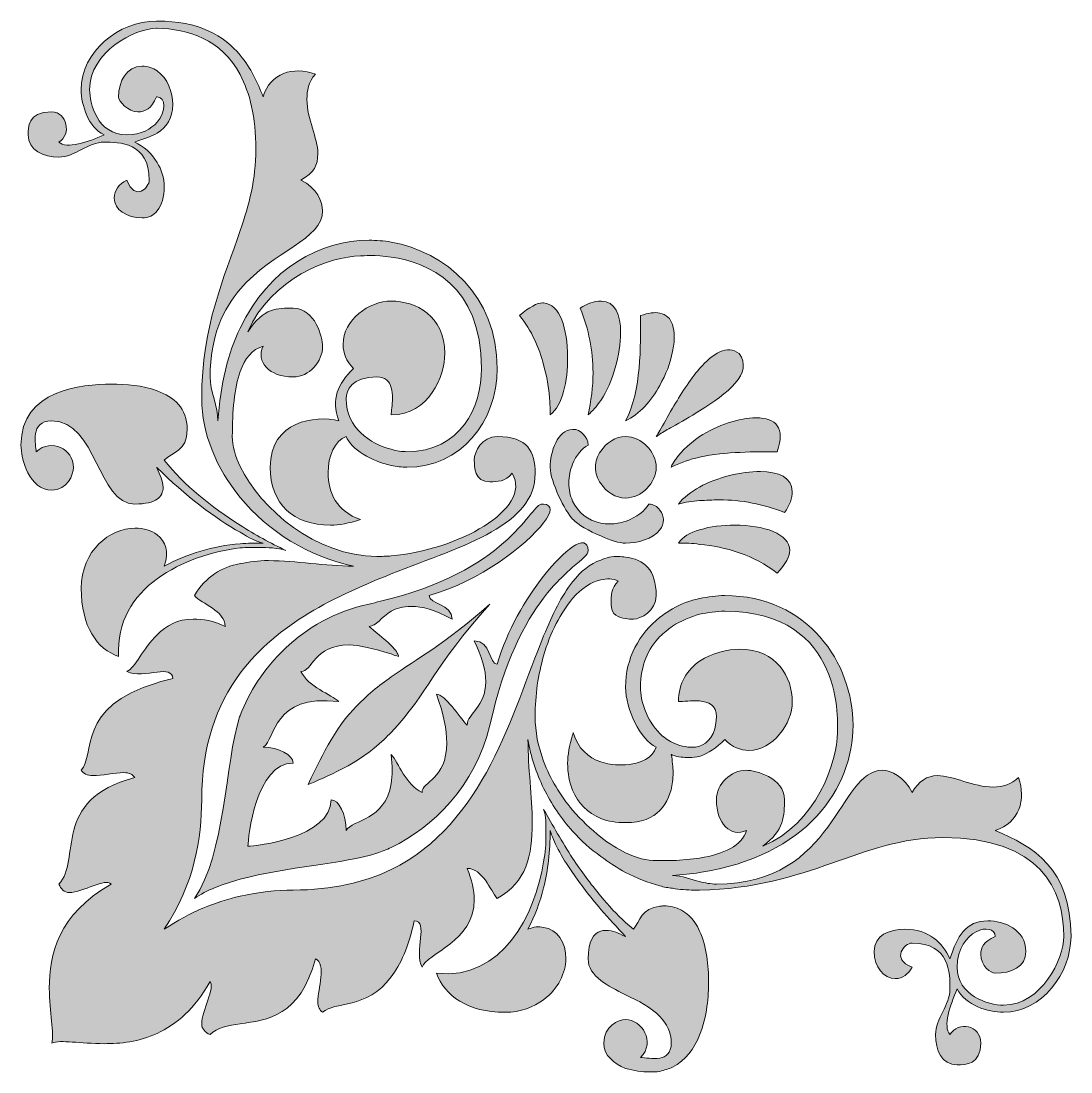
# Model space of a CAD drawing. Header units: inches. Extents: x -239 to 834, y -116 to 957.
import ezdxf

# ---------------------------------------------------------------- set-up
doc = ezdxf.new("R2010")
doc.units = ezdxf.units.IN
doc.header["$MEASUREMENT"] = 0
doc.layers.add('图层 1', color=7, linetype='Continuous')

# ---------------------------------------------------------------- blocks, each defined once
blk = doc.blocks.new('block 2')
at = {"layer": '图层 1', "true_color": 0xffffff}
h = blk.add_hatch(color=7, dxfattribs=at)
h.dxf.hatch_style = 2
edge = h.paths.add_edge_path()
edge.add_spline(control_points=[(-199.9, 818), (-183.9, 818), (-169.7, 833.3), (-153.7, 833.3), (-139, 833.3), (-107.6, 833.3), (-107.6, 794.6), (-107.6, 787.2), (-121.8, 771.9), (-130.4, 794.6), (-139, 790.3), (-143.3, 784.1), (-143.3, 776.1), (-143.3, 764.5), (-131, 755.9), (-115, 755.9), (-108.2, 755.9), (-103.3, 758.3), (-99.6, 763.2), (-94.7, 768.8), (-92.3, 778), (-92.3, 787.2), (-92.3, 797), (-95.3, 805.7), (-99.6, 812.4), (-105.2, 822.3), (-113.8, 829), (-122.4, 833.3), (-113.8, 836.4), (-105.8, 838.9), (-99.6, 842.5), (-89.8, 848.7), (-83.7, 856.7), (-83.7, 872.1), (-83.7, 883.7), (-88.6, 898.5), (-99.6, 905.9), (-103.9, 908.9), (-108.9, 910.8), (-115, 910.8), (-131, 910.8), (-139, 895.4), (-139, 879.4), (-139, 875.1), (-129.2, 864.1), (-119.3, 864.1), (-111.9, 864.1), (-105.2, 867.8), (-100.3, 879.4), (-99.6, 879.4), (-99.6, 879.4), (-99.6, 879.4), (-90.4, 878.8), (-90.4, 864.7), (-99.6, 853.6), (-105.8, 846.8), (-115.6, 840.7), (-130.4, 840.7), (-161.1, 840.7), (-168.5, 873.3), (-168.5, 886.8), (-168.5, 925.5), (-122.4, 949.5), (-100.3, 949.5), (-99.6, 949.5), (-99.6, 949.5), (-99.6, 949.5), (-68.3, 948.9), (-33.9, 938.4), (-14.8, 902.2), (-5, 883.7), (1.2, 859.1), (1.2, 825.9), (1.2, 795.2), (-5.6, 769.4), (-14.8, 743), (-30.8, 695), (-54.1, 646.4), (-54.1, 571.4), (-54.1, 535.8), (-38.8, 500.1), (-14.8, 470.6), (13.5, 436.2), (55.3, 409.7), (100.8, 400.5), (71.9, 400.5), (43, 406.1), (14.1, 406.1), (3.6, 406.1), (-5.6, 404.8), (-14.8, 403), (-33.9, 399.3), (-49.8, 390.1), (-61.5, 370.4), (-54.1, 361.8), (-30.2, 355), (-30.2, 339), (-41.8, 344.6), (-52.9, 346.4), (-62.7, 346.4), (-78.7, 346.4), (-90.4, 339.7), (-99.6, 330.4), (-114.4, 316.3), (-121.8, 296.6), (-130.4, 292.9), (-122.4, 288.6), (-109.5, 291.1), (-99.6, 292.3), (-91, 293.6), (-83.7, 292.9), (-83.7, 285.6), (-89.8, 284.3), (-94.7, 283.1), (-99.6, 281.3), (-182.6, 257.3), (-162.3, 207.5), (-177.1, 192.1), (-175.2, 189), (-170.9, 186.6), (-165.4, 186.6), (-155.6, 186.6), (-143.3, 189.7), (-133.5, 189.7), (-127.9, 189.7), (-124.8, 187.8), (-122.4, 184.7), (-208.5, 162), (-176.5, 99.9), (-199.9, 75.9), (-198, 71), (-194.3, 67.3), (-189.4, 67.3), (-175.2, 67.3), (-152.5, 82.7), (-146.4, 75.9), (-201.1, 45.2), (-209.7, 3.4), (-209.7, -30.4), (-209.7, -55), (-204.2, -76.5), (-207.2, -86.4), (-198, -82.7), (-178.3, -87), (-153.7, -87), (-137.1, -87), (-118.1, -85.2), (-99.6, -76.5), (-80, -67.3), (-60.9, -51.3), (-45.5, -23.7), (-40, -29.2), (-54.1, -53.8), (-54.1, -66.7), (-54.1, -72.2), (-50.5, -75.3), (-45.5, -77.8), (-38.2, -70.4), (-27.1, -68.5), (-14.8, -66.7), (12.3, -63), (46.7, -59.3), (62, -0.3), (73.7, -5.8), (64.5, -31.1), (64.5, -44), (64.5, -49.5), (66.4, -52.6), (69.4, -55), (81.7, -43.4), (114.3, -52.6), (139.5, -18.8), (148.7, -6.5), (157.3, 11.4), (162.9, 38.4), (178.2, 38.4), (162.3, 7.1), (170.9, -8.9), (175.8, 5.2), (224.3, 16.9), (224.3, 59.9), (224.3, 69.8), (221.9, 80.2), (217, 91.9), (233, 91.9), (240.3, 69.8), (247.7, 61.2), (277.8, 78.4), (283.4, 104.8), (283.4, 138.6), (283.4, 165.1), (279.1, 194), (279.1, 223.5), (282.1, 205.6), (287.7, 189), (295.1, 173.7), (303.1, 157.7), (312.9, 142.9), (324.6, 130), (333.2, 120.2), (343, 111.6), (353.5, 104.2), (361.5, 98), (370.1, 92.5), (378.7, 87.6), (390.3, 82.1), (402, 77.1), (413.7, 74.1), (418, 72.8), (422.3, 72.2), (426.6, 71.6), (434, 70.4), (441.4, 69.8), (448.7, 69.8), (450.6, 69.8), (452.4, 69.8), (454.3, 69.8), (566.8, 71.6), (619, 123.3), (702.6, 123.3), (803.5, 123.3), (826.2, 69.8), (826.2, 22.4), (826.2, -0.3), (803.5, -47.7), (764.7, -47.7), (748.8, -47.7), (717.4, -37.8), (717.4, -8.9), (717.4, 29.8), (756.1, 38.4), (756.1, 22.4), (744.4, 16.9), (741.4, 11.4), (741.4, 4), (741.4, -7.7), (751.8, -15.1), (756.1, -15.1), (772.7, -15.1), (787.5, -8.9), (787.5, 7.1), (787.5, 29.8), (764.7, 38.4), (748.8, 38.4), (726, 38.4), (717.4, 22.4), (710, -0.3), (702.6, 15.7), (688.5, 29.8), (663.9, 29.8), (647.9, 29.8), (632.6, 23.7), (632.6, 7.1), (632.6, -8.9), (642.4, -20.6), (654.1, -20.6), (662.1, -20.6), (667, -16.3), (671.3, -8.9), (649.2, -0.3), (663.9, 15.7), (671.3, 15.7), (710, 15.7), (710, -15.1), (710, -31.1), (710, -47.7), (695.3, -61.2), (695.3, -77.8), (695.3, -93.8), (701.4, -108.5), (717.4, -108.5), (726, -108.5), (741.4, -108.5), (741.4, -86.4), (741.4, -67.9), (718.6, -63.6), (710, -77.8), (702.6, -69.2), (710, -47.7), (717.4, -31.1), (726, -47.7), (748.8, -55), (764.7, -55), (803.5, -55), (833.6, -15.1), (833.6, 22.4), (833.6, 91.9), (794.9, 114.6), (756.1, 130.6), (781.3, 138.6), (787.5, 162), (780.1, 184.7), (772.7, 178), (764.1, 174.9), (754.3, 174.9), (734, 174.9), (713.7, 186.6), (697.1, 186.6), (686.7, 186.6), (678.1, 181), (671.3, 169.4), (663.9, 185.4), (649.2, 192.1), (641.2, 192.1), (595.7, 192.1), (593.8, 75.9), (471.5, 75.9), (465.4, 75.9), (459.8, 77.1), (454.3, 78.4), (445.7, 80.8), (436.4, 84.5), (426.6, 84.5), (436.4, 85.8), (445.7, 86.4), (454.3, 87.6), (564.3, 104.8), (611, 173.7), (611, 238.2), (611, 301.5), (564.9, 370.4), (480.1, 370.4), (471.5, 370.4), (462.9, 369.2), (454.3, 367.3), (444.4, 365.5), (435.2, 361.8), (426.6, 356.9), (422.3, 354.4), (418, 351.3), (413.7, 348.3), (392.8, 331.7), (378.7, 306.5), (378.7, 277), (378.7, 254.2), (394, 223.5), (410, 215.5), (407, 205), (394, 198.9), (378.7, 197.6), (377.4, 197.6), (375.6, 197.6), (373.7, 197.6), (366.4, 197.6), (359.6, 198.3), (353.5, 200.7), (340.5, 205), (330.1, 214.2), (325.2, 230.8), (325.2, 230.2), (325.2, 229), (324.6, 228.4), (321.5, 217.3), (319.6, 207.5), (319.6, 199.5), (319.6, 189), (321.5, 179.8), (324.6, 171.8), (330.1, 158.3), (339.9, 148.5), (353.5, 142.9), (360.8, 139.9), (369.4, 138.6), (378.7, 138.6), (395.3, 138.6), (406.3, 143.5), (413.7, 150.9), (421.7, 158.9), (425.4, 169.4), (426.6, 180.4), (427.2, 183.5), (427.2, 186.6), (427.2, 189.7), (427.2, 192.7), (427.2, 195.8), (426.6, 198.3), (426.6, 201.9), (426, 205), (425.4, 208.1), (425.4, 208.1), (426, 208.1), (426.6, 207.5), (432.8, 205.6), (438.3, 205), (443.2, 205), (447.5, 205), (451.2, 205.6), (454.3, 206.3), (463.5, 209.3), (471.5, 214.9), (480.1, 223.5), (487.5, 215.5), (496.1, 212.4), (504.7, 212.4), (529.3, 212.4), (549, 239.5), (549, 262.2), (549, 286.8), (533.6, 315.7), (494.9, 315.7), (483.2, 315.7), (467.2, 312), (454.3, 303.4), (442, 294.8), (432.8, 281.3), (432.8, 262.2), (437.1, 262.2), (446.3, 263.4), (454.3, 262.8), (463.5, 262.2), (471.5, 258.5), (471.5, 246.8), (471.5, 227.8), (462.3, 219.2), (454.3, 216.7), (452.4, 216.1), (450.6, 215.5), (448.7, 215.5), (440.1, 215.5), (432.8, 217.3), (426.6, 220.4), (421.7, 222.9), (417.4, 225.9), (413.7, 229.6), (400.2, 243.1), (394, 262.8), (394, 277), (394, 299.1), (402, 316.3), (413.7, 328.6), (418, 332.3), (422.3, 336), (426.6, 339.1), (435.2, 344.6), (445.1, 348.9), (454.3, 351.3), (462.9, 353.2), (471.5, 354.4), (480.1, 354.4), (603.7, 354.4), (595.1, 238.2), (595.1, 230.8), (595.1, 200.7), (573.6, 137.4), (518.8, 114.6), (541, 130.6), (541, 146), (541, 162), (541, 184.7), (510.8, 192.1), (502.2, 192.1), (486.2, 192.1), (471.5, 178), (471.5, 162), (471.5, 137.4), (486.2, 123.3), (502.2, 130.6), (497.3, 114.7), (479.5, 106.7), (454.3, 102.4), (446.3, 101.1), (436.5, 100.5), (426.6, 99.9), (422.3, 99.9), (418, 99.9), (413.7, 99.9), (412.5, 99.9), (411.3, 99.9), (410, 99.9), (400.8, 99.9), (389.7, 102.4), (378.7, 107.9), (370.7, 112.2), (361.5, 117.1), (353.5, 123.9), (343, 131.9), (333.8, 141.1), (324.6, 151.5), (312.3, 166.3), (301.8, 182.9), (295.1, 201.3), (289.5, 216.1), (286.4, 231.5), (286.4, 246.8), (286.4, 269), (289.5, 289.9), (295.1, 308.9), (301.8, 332.9), (312.9, 353.2), (324.6, 367.3), (333.8, 377.8), (343.6, 384.5), (353.5, 386.4), (359.6, 388.2), (365.8, 387.6), (371.3, 385.2), (363.9, 377.8), (363.9, 370.4), (363.9, 361.8), (363.9, 350.1), (371.9, 347.7), (378.7, 347), (381.7, 346.4), (384.2, 346.4), (386.7, 346.4), (394, 346.4), (410, 354.4), (410, 370.4), (410, 396.8), (397.7, 407.3), (378.7, 409.7), (376.8, 409.7), (373.7, 410.4), (371.3, 410.4), (365.1, 410.4), (359, 409.1), (353.5, 406.7), (342.4, 403), (333.2, 395), (324.6, 384.5), (313.5, 370.4), (304.3, 351.3), (295.1, 329.2), (263.1, 251.1), (234.8, 137.4), (139.5, 90.7), (112.5, 77.8), (79.3, 69.8), (39.3, 69.8), (22.7, 69.8), (4.3, 67.9), (-14.8, 63.6), (-39.4, 58.1), (-65.8, 47.6), (-92.3, 29.8), (-61.5, 75.9), (-54.1, 123.3), (-54.1, 162), (-54.1, 217.3), (-38.8, 258.5), (-14.8, 291.1), (23.3, 342.1), (83, 369.8), (139.5, 392.5), (216.4, 422.7), (286.4, 442.3), (286.4, 495.2), (286.4, 517.3), (279.1, 532.7), (247.7, 532.7), (231.7, 532.7), (224.3, 517.3), (224.3, 508.7), (224.3, 501.4), (224.3, 486.6), (240.3, 486.6), (247.7, 486.6), (255.7, 486.6), (263.1, 495.2), (284, 458.3), (206.5, 416.5), (139.5, 411), (134.6, 410.4), (129.1, 410.4), (124.8, 410.4), (62.7, 410.4), (6.1, 458.9), (-14.8, 502), (-19.7, 512.4), (-22.8, 523.5), (-22.8, 532.7), (-22.8, 559.1), (-20.9, 581.9), (-14.8, 599.1), (-9.9, 612.6), (-2.5, 621.8), (8.6, 624.9), (1.2, 608.9), (14.7, 593.6), (39.3, 593.6), (55.9, 593.6), (69.4, 608.9), (69.4, 624.9), (69.4, 633.5), (62, 663.7), (39.3, 663.7), (23.3, 663.7), (9.2, 664.9), (-6.8, 639.7), (15.9, 693.8), (77.4, 717.1), (108.2, 717.1), (110.6, 717.1), (123.5, 718.4), (139.5, 715.9), (176.4, 710.4), (231.7, 688.2), (231.7, 602.2), (231.7, 562.8), (210.2, 517.3), (155.5, 517.3), (150.6, 517.3), (145, 517.9), (139.5, 519.8), (118, 525.3), (93.4, 541.3), (93.4, 571.4), (93.4, 580), (99.5, 593.6), (124.8, 593.6), (133.4, 593.6), (137.7, 589.3), (139.5, 582.5), (140.1, 579.4), (140.7, 575.7), (140.7, 572), (140.7, 564.7), (139.5, 558.5), (139.5, 554.8), (178.2, 554.8), (194.2, 594.8), (194.2, 617.5), (194.2, 656.3), (164.1, 671), (139.5, 671), (116.8, 671), (90.3, 652), (90.3, 626.8), (90.3, 617.5), (93.4, 610.2), (100.8, 602.2), (84.8, 586.2), (78, 571.4), (86, 548.7), (62, 554.8), (15.9, 548.7), (15.9, 501.4), (15.9, 463.8), (39.3, 442.3), (77.4, 442.3), (86, 442.3), (96.5, 444.2), (108.2, 447.9), (83.6, 456.5), (75, 475.5), (75, 495.8), (75, 513), (81.7, 528.4), (93.4, 532.7), (98.9, 519.8), (119.2, 507.5), (139.5, 503.2), (145, 502), (150.6, 501.4), (155.5, 501.4), (210.2, 501.4), (247.7, 547.5), (247.7, 602.2), (247.7, 677.2), (194.2, 721.4), (139.5, 731.3), (132.1, 732.5), (124.1, 733.1), (116.8, 733.1), (67.6, 733.1), (14.7, 705.5), (-14.8, 643.4), (-27.1, 618.2), (-35.1, 586.2), (-37.5, 548.7), (-37.5, 562.8), (-45.5, 580), (-45.5, 593.6), (-45.5, 635.4), (-32, 663), (-14.8, 683.3), (19.6, 722.7), (69.4, 733.7), (69.4, 763.2), (69.4, 771.9), (63.3, 787.2), (47.3, 794.6), (60.8, 802), (64.5, 809.4), (64.5, 821.6), (64.5, 837.6), (53.4, 856.7), (53.4, 877), (53.4, 885.6), (54.7, 894.2), (62, 902.8), (39.3, 910.8), (15.9, 904), (8.6, 879.4), (3, 894.2), (-3.7, 908.9), (-14.8, 921.9), (-31.4, 942.1), (-57.2, 956.9), (-99.6, 956.9), (-99.6, 956.9), (-99.6, 956.9), (-100.3, 956.9), (-139, 956.9), (-177.1, 925.5), (-177.1, 886.8), (-177.1, 870.8), (-169.7, 848.1), (-153.7, 840.7), (-169.7, 833.3), (-192.5, 825.9), (-199.9, 833.3), (-186.9, 840.7), (-191.2, 864.1), (-207.2, 864.1), (-232.4, 864.1), (-231.2, 848.1), (-231.2, 840.7), (-231.2, 824.7), (-215.8, 818), (-199.9, 818)], knot_values=[0, 0, 0, 0, 1, 1, 1, 2, 2, 2, 3, 3, 3, 4, 4, 4, 5, 5, 5, 6, 6, 6, 7, 7, 7, 8, 8, 8, 9, 9, 9, 10, 10, 10, 11, 11, 11, 12, 12, 12, 13, 13, 13, 14, 14, 14, 15, 15, 15, 16, 16, 16, 17, 17, 17, 18, 18, 18, 19, 19, 19, 20, 20, 20, 21, 21, 21, 22, 22, 22, 23, 23, 23, 24, 24, 24, 25, 25, 25, 26, 26, 26, 27, 27, 27, 28, 28, 28, 29, 29, 29, 30, 30, 30, 31, 31, 31, 32, 32, 32, 33, 33, 33, 34, 34, 34, 35, 35, 35, 36, 36, 36, 37, 37, 37, 38, 38, 38, 39, 39, 39, 40, 40, 40, 41, 41, 41, 42, 42, 42, 43, 43, 43, 44, 44, 44, 45, 45, 45, 46, 46, 46, 47, 47, 47, 48, 48, 48, 49, 49, 49, 50, 50, 50, 51, 51, 51, 52, 52, 52, 53, 53, 53, 54, 54, 54, 55, 55, 55, 56, 56, 56, 57, 57, 57, 58, 58, 58, 59, 59, 59, 60, 60, 60, 61, 61, 61, 62, 62, 62, 63, 63, 63, 64, 64, 64, 65, 65, 65, 66, 66, 66, 67, 67, 67, 68, 68, 68, 69, 69, 69, 70, 70, 70, 71, 71, 71, 72, 72, 72, 73, 73, 73, 74, 74, 74, 75, 75, 75, 76, 76, 76, 77, 77, 77, 78, 78, 78, 79, 79, 79, 80, 80, 80, 81, 81, 81, 82, 82, 82, 83, 83, 83, 84, 84, 84, 85, 85, 85, 86, 86, 86, 87, 87, 87, 88, 88, 88, 89, 89, 89, 90, 90, 90, 91, 91, 91, 92, 92, 92, 93, 93, 93, 94, 94, 94, 95, 95, 95, 96, 96, 96, 97, 97, 97, 98, 98, 98, 99, 99, 99, 100, 100, 100, 101, 101, 101, 102, 102, 102, 103, 103, 103, 104, 104, 104, 105, 105, 105, 106, 106, 106, 107, 107, 107, 108, 108, 108, 109, 109, 109, 110, 110, 110, 111, 111, 111, 112, 112, 112, 113, 113, 113, 114, 114, 114, 115, 115, 115, 116, 116, 116, 117, 117, 117, 118, 118, 118, 119, 119, 119, 120, 120, 120, 121, 121, 121, 122, 122, 122, 123, 123, 123, 124, 124, 124, 125, 125, 125, 126, 126, 126, 127, 127, 127, 128, 128, 128, 129, 129, 129, 130, 130, 130, 131, 131, 131, 132, 132, 132, 133, 133, 133, 134, 134, 134, 135, 135, 135, 136, 136, 136, 137, 137, 137, 138, 138, 138, 139, 139, 139, 140, 140, 140, 141, 141, 141, 142, 142, 142, 143, 143, 143, 144, 144, 144, 145, 145, 145, 146, 146, 146, 147, 147, 147, 148, 148, 148, 149, 149, 149, 150, 150, 150, 151, 151, 151, 152, 152, 152, 153, 153, 153, 154, 154, 154, 155, 155, 155, 156, 156, 156, 157, 157, 157, 158, 158, 158, 159, 159, 159, 160, 160, 160, 161, 161, 161, 162, 162, 162, 163, 163, 163, 164, 164, 164, 165, 165, 165, 166, 166, 166, 167, 167, 167, 168, 168, 168, 169, 169, 169, 170, 170, 170, 171, 171, 171, 172, 172, 172, 173, 173, 173, 174, 174, 174, 175, 175, 175, 176, 176, 176, 177, 177, 177, 178, 178, 178, 179, 179, 179, 180, 180, 180, 181, 181, 181, 182, 182, 182, 183, 183, 183, 184, 184, 184, 185, 185, 185, 186, 186, 186, 187, 187, 187, 188, 188, 188, 189, 189, 189, 190, 190, 190, 191, 191, 191, 192, 192, 192, 193, 193, 193, 194, 194, 194, 195, 195, 195, 196, 196, 196, 197, 197, 197, 198, 198, 198, 199, 199, 199, 200, 200, 200, 201, 201, 201, 202, 202, 202, 203, 203, 203, 204, 204, 204, 205, 205, 205, 206, 206, 206, 207, 207, 207, 208, 208, 208, 209, 209, 209, 210, 210, 210, 211, 211, 211, 212, 212, 212, 213, 213, 213, 214, 214, 214, 215, 215, 215, 216, 216, 216, 217, 217, 217, 218, 218, 218, 219, 219, 219, 220, 220, 220, 221, 221, 221, 222, 222, 222, 223, 223, 223, 224, 224, 224, 225, 225, 225, 226, 226, 226, 227, 227, 227, 228, 228, 228, 229, 229, 229, 230, 230, 230, 231, 231, 231, 232, 232, 232, 233, 233, 233, 234, 234, 234, 235, 235, 235, 236, 236, 236, 237, 237, 237, 238, 238, 238, 239, 239, 239, 240, 240, 240, 240], degree=3, periodic=1)
h = blk.add_hatch(color=7, dxfattribs=at)
h.dxf.hatch_style = 2
edge = h.paths.add_edge_path()
edge.add_spline(control_points=[(301.8, 554.8), (314.7, 564.7), (319.6, 589.2), (319.6, 613.9), (319.6, 642.7), (311.6, 668), (295.1, 669.2), (295.1, 669.2), (294.4, 669.2), (293.8, 669.2), (288.9, 669.2), (280.3, 664.9), (270.5, 656.3), (282.8, 640.9), (290.7, 623.1), (295.1, 605.9), (300, 588.6), (301.8, 570.8), (301.8, 554.8)], knot_values=[0, 0, 0, 0, 1, 1, 1, 2, 2, 2, 3, 3, 3, 4, 4, 4, 5, 5, 5, 6, 6, 6, 6], degree=3, periodic=1)
h = blk.add_hatch(color=7, dxfattribs=at)
h.dxf.hatch_style = 2
edge = h.paths.add_edge_path()
edge.add_spline(control_points=[(340.5, 554.8), (344.8, 558.5), (349.1, 563.4), (353.5, 569.6), (365.8, 588.6), (373.7, 616.3), (373.7, 639), (373.7, 656.9), (368.2, 671), (354.1, 671), (354.1, 671), (353.5, 671), (353.5, 671), (346.7, 671), (339.9, 668.6), (332.5, 663.7), (341.2, 642.1), (345.5, 620.6), (345.5, 597.9), (345.5, 583.7), (343.6, 569), (340.5, 554.8)], knot_values=[0, 0, 0, 0, 1, 1, 1, 2, 2, 2, 3, 3, 3, 4, 4, 4, 5, 5, 5, 6, 6, 6, 7, 7, 7, 7], degree=3, periodic=1)
h = blk.add_hatch(color=7, dxfattribs=at)
h.dxf.hatch_style = 2
edge = h.paths.add_edge_path()
edge.add_spline(control_points=[(413.7, 585), (419.8, 596), (424.8, 607.7), (426.6, 619.4), (427.8, 624.3), (428.5, 629.8), (428.5, 634.7), (428.5, 639), (427.8, 643.4), (426.6, 647), (424.8, 653.2), (420.5, 657.5), (413.7, 658.7), (408.8, 660), (402, 658.7), (394, 656.3), (394, 624.9), (395.2, 580), (378.7, 548.7), (392.8, 555.5), (405.1, 569), (413.7, 585)], knot_values=[0, 0, 0, 0, 1, 1, 1, 2, 2, 2, 3, 3, 3, 4, 4, 4, 5, 5, 5, 6, 6, 6, 7, 7, 7, 7], degree=3, periodic=1)
h = blk.add_hatch(color=7, dxfattribs=at)
h.dxf.hatch_style = 2
edge = h.paths.add_edge_path()
edge.add_spline(control_points=[(413.7, 538.8), (412.5, 536.4), (411.2, 534.5), (410, 532.7), (411.2, 533.3), (412.5, 533.9), (413.7, 535.2), (417.4, 537.6), (421.7, 540.1), (426.6, 542.5), (435.2, 547.5), (445.1, 553), (454.3, 559.1), (482.6, 576.3), (509.6, 597.3), (494.8, 617.5), (482.6, 626.8), (467.8, 617.5), (454.3, 602.2), (444.4, 590.5), (434.6, 575.1), (426.6, 561.6), (421.7, 553), (417.4, 545), (413.7, 538.8)], knot_values=[0, 0, 0, 0, 1, 1, 1, 2, 2, 2, 3, 3, 3, 4, 4, 4, 5, 5, 5, 6, 6, 6, 7, 7, 7, 8, 8, 8, 8], degree=3, periodic=1)
h = blk.add_hatch(color=7, dxfattribs=at)
h.dxf.hatch_style = 2
edge = h.paths.add_edge_path()
edge.add_spline(control_points=[(-185.1, 501.3), (-185.1, 519.8), (-207.2, 531.5), (-223.2, 517.3), (-223.2, 524.1), (-230, 548.7), (-207.2, 548.7), (-161.1, 548.7), (-160.5, 463.8), (-122.4, 463.8), (-111.3, 463.8), (-103.9, 465.7), (-99.6, 468.8), (-95.3, 471.8), (-93.5, 476.1), (-93.5, 481.1), (-93.5, 487.8), (-96.6, 493.4), (-99.6, 500.1), (-99.6, 500.7), (-99.6, 500.7), (-100.3, 501.3), (-99.6, 501.3), (-99.6, 501.3), (-99.6, 500.7), (-71.4, 473.1), (-39.4, 448.5), (-14.8, 435), (-5.6, 429.4), (1.8, 425.7), (8.6, 423.9), (0.6, 423.9), (-7.4, 423.9), (-14.8, 423.3), (-43.1, 420.8), (-67.7, 413.4), (-92.3, 400.5), (-87.3, 415.3), (-91, 425.7), (-99.6, 432.5), (-105.2, 436.8), (-113.2, 439.3), (-122.4, 439.3), (-147.6, 439.3), (-177.1, 416.5), (-177.1, 377.8), (-177.1, 339), (-161.1, 315.7), (-139, 308.3), (-140.8, 343.4), (-124.2, 369.8), (-99.6, 387.6), (-75.1, 405.4), (-42.5, 415.9), (-14.8, 419), (-8.6, 419.6), (-2.5, 419.6), (3, 419.6), (14.1, 419.6), (23.3, 419), (31.9, 416.5), (15.9, 423.9), (0.6, 432.5), (-14.8, 442.3), (-44.3, 460.8), (-72, 482.9), (-92.3, 508.7), (-83.7, 517.3), (-68.9, 517.3), (-68.9, 540.1), (-68.9, 561.6), (-82.4, 573.3), (-99.6, 579.4), (-114.4, 585), (-131.6, 586.2), (-146.4, 586.2), (-176.5, 586.2), (-238.6, 580.6), (-238.6, 524.1), (-238.6, 510), (-230, 478), (-207.2, 478), (-191.2, 478), (-185.1, 494), (-185.1, 501.3)], knot_values=[0, 0, 0, 0, 1, 1, 1, 2, 2, 2, 3, 3, 3, 4, 4, 4, 5, 5, 5, 6, 6, 6, 7, 7, 7, 8, 8, 8, 9, 9, 9, 10, 10, 10, 11, 11, 11, 12, 12, 12, 13, 13, 13, 14, 14, 14, 15, 15, 15, 16, 16, 16, 17, 17, 17, 18, 18, 18, 19, 19, 19, 20, 20, 20, 21, 21, 21, 22, 22, 22, 23, 23, 23, 24, 24, 24, 25, 25, 25, 26, 26, 26, 27, 27, 27, 28, 28, 28, 28], degree=3, periodic=1)
h = blk.add_hatch(color=7, dxfattribs=at)
h.dxf.hatch_style = 2
edge = h.paths.add_edge_path()
edge.add_spline(control_points=[(426.6, 504.4), (426, 503.2), (425.4, 502.6), (425.4, 501.3), (425.4, 502), (426, 502), (426.6, 502), (435.2, 506.3), (444.4, 509.3), (454.3, 511.8), (481.3, 517.3), (511.5, 517.3), (533.6, 517.3), (542.2, 541.9), (532.4, 551.8), (512.1, 551.8), (494.8, 551.8), (472.7, 544.4), (454.3, 532.7), (442.6, 524.7), (432.8, 514.9), (426.6, 504.4)], knot_values=[0, 0, 0, 0, 1, 1, 1, 2, 2, 2, 3, 3, 3, 4, 4, 4, 5, 5, 5, 6, 6, 6, 7, 7, 7, 7], degree=3, periodic=1)
h = blk.add_hatch(color=7, dxfattribs=at)
h.dxf.hatch_style = 2
edge = h.paths.add_edge_path()
edge.add_spline(control_points=[(301.8, 501.3), (301.8, 486.6), (317.2, 456.5), (324.6, 448.5), (325.2, 447.9), (325.2, 447.9), (325.2, 447.9), (330.1, 442.9), (341.1, 436.2), (353.5, 431.3), (362.7, 426.9), (372.5, 423.9), (378.7, 423.9), (390.9, 423.9), (406.9, 428.2), (413.7, 437.4), (416.2, 440.5), (417.4, 443.6), (417.4, 447.9), (417.4, 450.9), (416.2, 454.6), (413.7, 457.7), (411.2, 461.4), (406.9, 463.8), (402.6, 463.8), (398.9, 457.1), (389.7, 450.3), (378.7, 446), (373.7, 444.8), (368.2, 443.6), (362.7, 443.6), (359.6, 443.6), (356.5, 443.6), (353.5, 444.2), (339.9, 447.2), (330.1, 455.2), (324.6, 466.9), (322.1, 472.4), (320.9, 478.6), (320.9, 485.4), (320.9, 492.1), (322.1, 498.3), (324.6, 504.4), (328.2, 513.6), (334.4, 521), (340.5, 524.1), (340.5, 532.7), (332.5, 540.1), (325.2, 540.1), (325.2, 540.1), (325.2, 540.1), (324.6, 540.1), (309.2, 539.5), (301.8, 517.3), (301.8, 501.3)], knot_values=[0, 0, 0, 0, 1, 1, 1, 2, 2, 2, 3, 3, 3, 4, 4, 4, 5, 5, 5, 6, 6, 6, 7, 7, 7, 8, 8, 8, 9, 9, 9, 10, 10, 10, 11, 11, 11, 12, 12, 12, 13, 13, 13, 14, 14, 14, 15, 15, 15, 16, 16, 16, 17, 17, 17, 18, 18, 18, 18], degree=3, periodic=1)
h = blk.add_hatch(color=7, dxfattribs=at)
h.dxf.hatch_style = 2
edge = h.paths.add_edge_path()
edge.add_spline(control_points=[(353.5, 517.9), (349.8, 513), (347.9, 507.5), (347.9, 501.3), (347.9, 495.2), (349.8, 489.7), (353.5, 484.7), (359, 476.1), (368.8, 470), (378.7, 470), (395.2, 470), (410, 485.4), (410, 501.3), (410, 517.3), (395.2, 532.7), (378.7, 532.7), (368.8, 532.7), (359, 526.5), (353.5, 517.9)], knot_values=[0, 0, 0, 0, 1, 1, 1, 2, 2, 2, 3, 3, 3, 4, 4, 4, 5, 5, 5, 6, 6, 6, 6], degree=3, periodic=1)
h = blk.add_hatch(color=7, dxfattribs=at)
h.dxf.hatch_style = 2
edge = h.paths.add_edge_path()
edge.add_spline(control_points=[(454.3, 481.1), (445.7, 476.1), (437.7, 470.6), (432.8, 463.8), (439.5, 465.7), (446.9, 466.9), (454.3, 467.5), (461, 467.5), (467.2, 468.1), (474.6, 468.1), (497.3, 468.1), (518.8, 463.8), (541, 455.2), (546.5, 462.6), (548.9, 470), (548.9, 476.7), (548.9, 490.9), (534.8, 497), (516.4, 497), (496.7, 497), (472.7, 491.5), (454.3, 481.1)], knot_values=[0, 0, 0, 0, 1, 1, 1, 2, 2, 2, 3, 3, 3, 4, 4, 4, 5, 5, 5, 6, 6, 6, 7, 7, 7, 7], degree=3, periodic=1)
h = blk.add_hatch(color=7, dxfattribs=at)
h.dxf.hatch_style = 2
edge = h.paths.add_edge_path()
edge.add_spline(control_points=[(295.1, 444.8), (303.7, 455.8), (304.3, 463.2), (295.1, 463.8), (295.1, 463.8), (294.4, 463.8), (293.8, 463.8), (280.9, 463.8), (263.7, 400.5), (139.5, 367.3), (132.1, 365.5), (124.7, 363.6), (116.8, 361.8), (46.7, 347), (3, 294.2), (-14.8, 248.1), (-14.8, 248.1), (-14.8, 247.4), (-15.4, 246.8), (-30.2, 199.5), (-30.2, 106), (-61.5, 61.2), (-49.2, 69.8), (-32.6, 75.9), (-14.8, 80.8), (32.5, 93.7), (91.6, 96.8), (124.8, 107.3), (129.7, 109.1), (134.6, 111), (139.5, 113.4), (181.9, 133.7), (225, 175.5), (240.3, 238.2), (254.5, 303.4), (276, 342.7), (295.1, 367.9), (306.1, 382.7), (316.6, 391.9), (324.6, 399.3), (334.4, 407.3), (340.5, 412.2), (340.5, 416.5), (340.5, 425.7), (333.8, 426.3), (324.6, 420.2), (316.6, 414.7), (306.1, 404.2), (295.1, 390.1), (276.6, 367.3), (257.6, 334.7), (247.7, 300.3), (239.1, 300.3), (241.6, 324.3), (224.3, 324.3), (231.7, 308.3), (236, 294.2), (236, 282.5), (236, 256.7), (217, 249.9), (217, 238.2), (209, 246.8), (194.2, 269.6), (185.6, 269.6), (193, 249.9), (196.1, 233.9), (196.1, 219.8), (196.1, 182.3), (170.9, 181), (170.9, 169.4), (154.3, 177.4), (146.9, 199.5), (139.5, 208.1), (140.7, 196.4), (140.7, 186.6), (139.5, 178.6), (133.4, 140.5), (100.2, 142.3), (93.4, 130.6), (93.4, 147.2), (86, 162), (78, 162), (78, 123.3), (1.2, 114.6), (-6.8, 114.6), (-6.8, 123.3), (1.2, 199.5), (39.3, 199.5), (39.3, 208.1), (24.5, 215.5), (8.6, 215.5), (22.1, 224.1), (17.2, 270.2), (86, 262.2), (78, 269.6), (54.7, 277), (47.3, 292.9), (59, 292.9), (60.2, 320), (96.5, 320), (106.9, 320), (121.1, 316.3), (139.5, 310.8), (142, 309.5), (144.4, 308.9), (146.9, 308.3), (146.9, 310.8), (143.8, 315.1), (139.5, 319.4), (132.1, 326.7), (121.7, 334.7), (116.8, 339), (124.1, 339), (129.1, 348.3), (139.5, 354.4), (144.4, 357.5), (151.2, 359.3), (159.8, 359.3), (171.5, 359.3), (183.2, 356.3), (201.6, 346.4), (201.6, 361.8), (178.2, 361.8), (178.2, 370.4), (229.9, 385.2), (277.8, 422), (295.1, 444.8)], knot_values=[0, 0, 0, 0, 1, 1, 1, 2, 2, 2, 3, 3, 3, 4, 4, 4, 5, 5, 5, 6, 6, 6, 7, 7, 7, 8, 8, 8, 9, 9, 9, 10, 10, 10, 11, 11, 11, 12, 12, 12, 13, 13, 13, 14, 14, 14, 15, 15, 15, 16, 16, 16, 17, 17, 17, 18, 18, 18, 19, 19, 19, 20, 20, 20, 21, 21, 21, 22, 22, 22, 23, 23, 23, 24, 24, 24, 25, 25, 25, 26, 26, 26, 27, 27, 27, 28, 28, 28, 29, 29, 29, 30, 30, 30, 31, 31, 31, 32, 32, 32, 33, 33, 33, 34, 34, 34, 35, 35, 35, 36, 36, 36, 37, 37, 37, 38, 38, 38, 39, 39, 39, 40, 40, 40, 41, 41, 41, 42, 42, 42, 42], degree=3, periodic=1)
h = blk.add_hatch(color=7, dxfattribs=at)
h.dxf.hatch_style = 2
edge = h.paths.add_edge_path()
edge.add_spline(control_points=[(454.3, 437.4), (444.4, 435), (437.1, 430), (432.8, 423.9), (439.5, 423.9), (446.9, 423.9), (454.3, 422.7), (480.7, 420.2), (509.6, 412.2), (533.6, 393.2), (542.2, 402.4), (546.5, 411), (546.5, 416.5), (546.5, 433.7), (519.4, 442.3), (490.5, 442.3), (477.6, 442.3), (465.4, 441.1), (454.3, 437.4)], knot_values=[0, 0, 0, 0, 1, 1, 1, 2, 2, 2, 3, 3, 3, 4, 4, 4, 5, 5, 5, 6, 6, 6, 6], degree=3, periodic=1)
h = blk.add_hatch(color=7, dxfattribs=at)
h.dxf.hatch_style = 2
edge = h.paths.add_edge_path()
edge.add_spline(control_points=[(100.8, 254.2), (78, 229.6), (62, 193.3), (54.7, 177.4), (70.7, 184.7), (106.9, 198.3), (132.1, 223.5), (134.6, 225.9), (137, 228.4), (139.5, 230.8), (177.6, 271.4), (181.9, 297.2), (240.3, 361.8), (192.4, 319.4), (165.9, 306.5), (139.5, 287.4), (127.2, 278.8), (114.9, 269), (100.8, 254.2)], knot_values=[0, 0, 0, 0, 1, 1, 1, 2, 2, 2, 3, 3, 3, 4, 4, 4, 5, 5, 5, 6, 6, 6, 6], degree=3, periodic=1)
h = blk.add_hatch(color=7, dxfattribs=at)
h.dxf.hatch_style = 2
edge = h.paths.add_edge_path()
edge.add_spline(control_points=[(426.6, 52.6), (424.2, 53.2), (421.1, 53.8), (417.4, 53.8), (416.2, 53.8), (414.9, 53.2), (413.7, 53.2), (395.2, 51.9), (393.4, 37.8), (386.7, 29.8), (384.2, 32.3), (381.1, 34.1), (378.7, 36.6), (370.1, 44.6), (361.5, 53.8), (353.5, 63.6), (343, 75.9), (333.8, 88.8), (324.6, 102.4), (314.1, 118.9), (304.3, 135.6), (295.1, 152.2), (297.5, 144.8), (297.5, 137.4), (297.5, 125.7), (297.5, 117.1), (296.9, 108.5), (295.1, 98.7), (286.4, 44.6), (253.2, -22.4), (185.6, -15.1), (194.2, -37.8), (217, -55), (255.7, -55), (271.7, -55), (284.6, -49.5), (295.1, -42.1), (309.8, -31.1), (317.8, -14.5), (317.8, -0.3), (317.8, 16.3), (309.2, 29.8), (295.1, 31.7), (290.1, 32.9), (285.2, 32.3), (279.1, 29.8), (286.4, 44), (291.4, 57.5), (295.1, 72.2), (299.4, 90.1), (301.8, 109.1), (301.8, 130.6), (304.9, 119.6), (312.9, 104.2), (324.6, 87.6), (332.5, 75.9), (342.4, 63), (353.5, 50.1), (361.5, 40.9), (370.1, 31.7), (378.7, 22.4), (371.3, 25.5), (366.4, 28.6), (358.4, 28.6), (356.5, 28.6), (354.7, 28.6), (353.5, 28), (346.1, 25.5), (340.5, 18.1), (340.5, -0.3), (340.5, -9.5), (345.5, -16.3), (353.5, -22.4), (360.2, -28), (369.4, -32.3), (378.7, -37.2), (391.6, -43.3), (405.1, -50.1), (413.7, -59.3), (420.5, -66.7), (425.4, -75.3), (425.4, -86.4), (425.4, -96.8), (419.8, -100.5), (413.7, -101.8), (406.9, -103), (398.3, -101.1), (394, -101.1), (410, -85.2), (395.2, -62.4), (378.7, -62.4), (371.3, -62.4), (356.5, -69.2), (356.5, -86.4), (356.5, -99.3), (367, -107.3), (378.7, -112.2), (387.3, -114.7), (395.9, -115.9), (402.6, -115.9), (406.3, -115.9), (410.6, -115.9), (413.7, -115.3), (418.6, -114), (422.9, -112.8), (426.6, -111), (440.1, -104.2), (448.7, -91.9), (454.3, -78.4), (462.3, -59.3), (463.5, -37.8), (463.5, -23.7), (463.5, -7.7), (461.7, 12), (454.3, 28), (448.7, 40.3), (440.1, 49.5), (426.6, 52.6)], knot_values=[0, 0, 0, 0, 1, 1, 1, 2, 2, 2, 3, 3, 3, 4, 4, 4, 5, 5, 5, 6, 6, 6, 7, 7, 7, 8, 8, 8, 9, 9, 9, 10, 10, 10, 11, 11, 11, 12, 12, 12, 13, 13, 13, 14, 14, 14, 15, 15, 15, 16, 16, 16, 17, 17, 17, 18, 18, 18, 19, 19, 19, 20, 20, 20, 21, 21, 21, 22, 22, 22, 23, 23, 23, 24, 24, 24, 25, 25, 25, 26, 26, 26, 27, 27, 27, 28, 28, 28, 29, 29, 29, 30, 30, 30, 31, 31, 31, 32, 32, 32, 33, 33, 33, 34, 34, 34, 35, 35, 35, 36, 36, 36, 37, 37, 37, 38, 38, 38, 39, 39, 39, 39], degree=3, periodic=1)
at = {"layer": '图层 1', "lineweight": 0}
for points, knots in [([(-199.9, 818), (-183.9, 818), (-169.7, 833.3), (-153.7, 833.3), (-139, 833.3), (-107.6, 833.3), (-107.6, 794.6), (-107.6, 787.2), (-121.8, 771.9), (-130.4, 794.6), (-139, 790.3), (-143.3, 784.1), (-143.3, 776.1), (-143.3, 764.5), (-131, 755.9), (-115, 755.9), (-108.2, 755.9), (-103.3, 758.3), (-99.6, 763.2), (-94.7, 768.8), (-92.3, 778), (-92.3, 787.2), (-92.3, 797), (-95.3, 805.7), (-99.6, 812.4), (-105.2, 822.3), (-113.8, 829), (-122.4, 833.3), (-113.8, 836.4), (-105.8, 838.9), (-99.6, 842.5), (-89.8, 848.7), (-83.7, 856.7), (-83.7, 872.1), (-83.7, 883.7), (-88.6, 898.5), (-99.6, 905.9), (-103.9, 908.9), (-108.9, 910.8), (-115, 910.8), (-131, 910.8), (-139, 895.4), (-139, 879.4), (-139, 875.1), (-129.2, 864.1), (-119.3, 864.1), (-111.9, 864.1), (-105.2, 867.8), (-100.3, 879.4), (-99.6, 879.4), (-99.6, 879.4), (-99.6, 879.4), (-90.4, 878.8), (-90.4, 864.7), (-99.6, 853.6), (-105.8, 846.8), (-115.6, 840.7), (-130.4, 840.7), (-161.1, 840.7), (-168.5, 873.3), (-168.5, 886.8), (-168.5, 925.5), (-122.4, 949.5), (-100.3, 949.5), (-99.6, 949.5), (-99.6, 949.5), (-99.6, 949.5), (-68.3, 948.9), (-33.9, 938.4), (-14.8, 902.2), (-5, 883.7), (1.2, 859.1), (1.2, 825.9), (1.2, 795.2), (-5.6, 769.4), (-14.8, 743), (-30.8, 695), (-54.1, 646.4), (-54.1, 571.4), (-54.1, 535.8), (-38.8, 500.1), (-14.8, 470.6), (13.5, 436.2), (55.3, 409.7), (100.8, 400.5), (71.9, 400.5), (43, 406.1), (14.1, 406.1), (3.6, 406.1), (-5.6, 404.8), (-14.8, 403), (-33.9, 399.3), (-49.8, 390.1), (-61.5, 370.4), (-54.1, 361.8), (-30.2, 355), (-30.2, 339), (-41.8, 344.6), (-52.9, 346.4), (-62.7, 346.4), (-78.7, 346.4), (-90.4, 339.7), (-99.6, 330.4), (-114.4, 316.3), (-121.8, 296.6), (-130.4, 292.9), (-122.4, 288.6), (-109.5, 291.1), (-99.6, 292.3), (-91, 293.6), (-83.7, 292.9), (-83.7, 285.6), (-89.8, 284.3), (-94.7, 283.1), (-99.6, 281.3), (-182.6, 257.3), (-162.3, 207.5), (-177.1, 192.1), (-175.2, 189), (-170.9, 186.6), (-165.4, 186.6), (-155.6, 186.6), (-143.3, 189.7), (-133.5, 189.7), (-127.9, 189.7), (-124.8, 187.8), (-122.4, 184.7), (-208.5, 162), (-176.5, 99.9), (-199.9, 75.9), (-198, 71), (-194.3, 67.3), (-189.4, 67.3), (-175.2, 67.3), (-152.5, 82.7), (-146.4, 75.9), (-201.1, 45.2), (-209.7, 3.4), (-209.7, -30.4), (-209.7, -55), (-204.2, -76.5), (-207.2, -86.4), (-198, -82.7), (-178.3, -87), (-153.7, -87), (-137.1, -87), (-118.1, -85.2), (-99.6, -76.5), (-80, -67.3), (-60.9, -51.3), (-45.5, -23.7), (-40, -29.2), (-54.1, -53.8), (-54.1, -66.7), (-54.1, -72.2), (-50.5, -75.3), (-45.5, -77.8), (-38.2, -70.4), (-27.1, -68.5), (-14.8, -66.7), (12.3, -63), (46.7, -59.3), (62, -0.3), (73.7, -5.8), (64.5, -31.1), (64.5, -44), (64.5, -49.5), (66.4, -52.6), (69.4, -55), (81.7, -43.4), (114.3, -52.6), (139.5, -18.8), (148.7, -6.5), (157.3, 11.4), (162.9, 38.4), (178.2, 38.4), (162.3, 7.1), (170.9, -8.9), (175.8, 5.2), (224.3, 16.9), (224.3, 59.9), (224.3, 69.8), (221.9, 80.2), (217, 91.9), (233, 91.9), (240.3, 69.8), (247.7, 61.2), (277.8, 78.4), (283.4, 104.8), (283.4, 138.6), (283.4, 165.1), (279.1, 194), (279.1, 223.5), (282.1, 205.6), (287.7, 189), (295.1, 173.7), (303.1, 157.7), (312.9, 142.9), (324.6, 130), (333.2, 120.2), (343, 111.6), (353.5, 104.2), (361.5, 98), (370.1, 92.5), (378.7, 87.6), (390.3, 82.1), (402, 77.1), (413.7, 74.1), (418, 72.8), (422.3, 72.2), (426.6, 71.6), (434, 70.4), (441.4, 69.8), (448.7, 69.8), (450.6, 69.8), (452.4, 69.8), (454.3, 69.8), (566.8, 71.6), (619, 123.3), (702.6, 123.3), (803.5, 123.3), (826.2, 69.8), (826.2, 22.4), (826.2, -0.3), (803.5, -47.7), (764.7, -47.7), (748.8, -47.7), (717.4, -37.8), (717.4, -8.9), (717.4, 29.8), (756.1, 38.4), (756.1, 22.4), (744.4, 16.9), (741.4, 11.4), (741.4, 4), (741.4, -7.7), (751.8, -15.1), (756.1, -15.1), (772.7, -15.1), (787.5, -8.9), (787.5, 7.1), (787.5, 29.8), (764.7, 38.4), (748.8, 38.4), (726, 38.4), (717.4, 22.4), (710, -0.3), (702.6, 15.7), (688.5, 29.8), (663.9, 29.8), (647.9, 29.8), (632.6, 23.7), (632.6, 7.1), (632.6, -8.9), (642.4, -20.6), (654.1, -20.6), (662.1, -20.6), (667, -16.3), (671.3, -8.9), (649.2, -0.3), (663.9, 15.7), (671.3, 15.7), (710, 15.7), (710, -15.1), (710, -31.1), (710, -47.7), (695.3, -61.2), (695.3, -77.8), (695.3, -93.8), (701.4, -108.5), (717.4, -108.5), (726, -108.5), (741.4, -108.5), (741.4, -86.4), (741.4, -67.9), (718.6, -63.6), (710, -77.8), (702.6, -69.2), (710, -47.7), (717.4, -31.1), (726, -47.7), (748.8, -55), (764.7, -55), (803.5, -55), (833.6, -15.1), (833.6, 22.4), (833.6, 91.9), (794.9, 114.6), (756.1, 130.6), (781.3, 138.6), (787.5, 162), (780.1, 184.7), (772.7, 178), (764.1, 174.9), (754.3, 174.9), (734, 174.9), (713.7, 186.6), (697.1, 186.6), (686.7, 186.6), (678.1, 181), (671.3, 169.4), (663.9, 185.4), (649.2, 192.1), (641.2, 192.1), (595.7, 192.1), (593.8, 75.9), (471.5, 75.9), (465.4, 75.9), (459.8, 77.1), (454.3, 78.4), (445.7, 80.8), (436.4, 84.5), (426.6, 84.5), (436.4, 85.8), (445.7, 86.4), (454.3, 87.6), (564.3, 104.8), (611, 173.7), (611, 238.2), (611, 301.5), (564.9, 370.4), (480.1, 370.4), (471.5, 370.4), (462.9, 369.2), (454.3, 367.3), (444.4, 365.5), (435.2, 361.8), (426.6, 356.9), (422.3, 354.4), (418, 351.3), (413.7, 348.3), (392.8, 331.7), (378.7, 306.5), (378.7, 277), (378.7, 254.2), (394, 223.5), (410, 215.5), (407, 205), (394, 198.9), (378.7, 197.6), (377.4, 197.6), (375.6, 197.6), (373.7, 197.6), (366.4, 197.6), (359.6, 198.3), (353.5, 200.7), (340.5, 205), (330.1, 214.2), (325.2, 230.8), (325.2, 230.2), (325.2, 229), (324.6, 228.4), (321.5, 217.3), (319.6, 207.5), (319.6, 199.5), (319.6, 189), (321.5, 179.8), (324.6, 171.8), (330.1, 158.3), (339.9, 148.5), (353.5, 142.9), (360.8, 139.9), (369.4, 138.6), (378.7, 138.6), (395.3, 138.6), (406.3, 143.5), (413.7, 150.9), (421.7, 158.9), (425.4, 169.4), (426.6, 180.4), (427.2, 183.5), (427.2, 186.6), (427.2, 189.7), (427.2, 192.7), (427.2, 195.8), (426.6, 198.3), (426.6, 201.9), (426, 205), (425.4, 208.1), (425.4, 208.1), (426, 208.1), (426.6, 207.5), (432.8, 205.6), (438.3, 205), (443.2, 205), (447.5, 205), (451.2, 205.6), (454.3, 206.3), (463.5, 209.3), (471.5, 214.9), (480.1, 223.5), (487.5, 215.5), (496.1, 212.4), (504.7, 212.4), (529.3, 212.4), (549, 239.5), (549, 262.2), (549, 286.8), (533.6, 315.7), (494.9, 315.7), (483.2, 315.7), (467.2, 312), (454.3, 303.4), (442, 294.8), (432.8, 281.3), (432.8, 262.2), (437.1, 262.2), (446.3, 263.4), (454.3, 262.8), (463.5, 262.2), (471.5, 258.5), (471.5, 246.8), (471.5, 227.8), (462.3, 219.2), (454.3, 216.7), (452.4, 216.1), (450.6, 215.5), (448.7, 215.5), (440.1, 215.5), (432.8, 217.3), (426.6, 220.4), (421.7, 222.9), (417.4, 225.9), (413.7, 229.6), (400.2, 243.1), (394, 262.8), (394, 277), (394, 299.1), (402, 316.3), (413.7, 328.6), (418, 332.3), (422.3, 336), (426.6, 339.1), (435.2, 344.6), (445.1, 348.9), (454.3, 351.3), (462.9, 353.2), (471.5, 354.4), (480.1, 354.4), (603.7, 354.4), (595.1, 238.2), (595.1, 230.8), (595.1, 200.7), (573.6, 137.4), (518.8, 114.6), (541, 130.6), (541, 146), (541, 162), (541, 184.7), (510.8, 192.1), (502.2, 192.1), (486.2, 192.1), (471.5, 178), (471.5, 162), (471.5, 137.4), (486.2, 123.3), (502.2, 130.6), (497.3, 114.7), (479.5, 106.7), (454.3, 102.4), (446.3, 101.1), (436.5, 100.5), (426.6, 99.9), (422.3, 99.9), (418, 99.9), (413.7, 99.9), (412.5, 99.9), (411.3, 99.9), (410, 99.9), (400.8, 99.9), (389.7, 102.4), (378.7, 107.9), (370.7, 112.2), (361.5, 117.1), (353.5, 123.9), (343, 131.9), (333.8, 141.1), (324.6, 151.5), (312.3, 166.3), (301.8, 182.9), (295.1, 201.3), (289.5, 216.1), (286.4, 231.5), (286.4, 246.8), (286.4, 269), (289.5, 289.9), (295.1, 308.9), (301.8, 332.9), (312.9, 353.2), (324.6, 367.3), (333.8, 377.8), (343.6, 384.5), (353.5, 386.4), (359.6, 388.2), (365.8, 387.6), (371.3, 385.2), (363.9, 377.8), (363.9, 370.4), (363.9, 361.8), (363.9, 350.1), (371.9, 347.7), (378.7, 347), (381.7, 346.4), (384.2, 346.4), (386.7, 346.4), (394, 346.4), (410, 354.4), (410, 370.4), (410, 396.8), (397.7, 407.3), (378.7, 409.7), (376.8, 409.7), (373.7, 410.4), (371.3, 410.4), (365.1, 410.4), (359, 409.1), (353.5, 406.7), (342.4, 403), (333.2, 395), (324.6, 384.5), (313.5, 370.4), (304.3, 351.3), (295.1, 329.2), (263.1, 251.1), (234.8, 137.4), (139.5, 90.7), (112.5, 77.8), (79.3, 69.8), (39.3, 69.8), (22.7, 69.8), (4.3, 67.9), (-14.8, 63.6), (-39.4, 58.1), (-65.8, 47.6), (-92.3, 29.8), (-61.5, 75.9), (-54.1, 123.3), (-54.1, 162), (-54.1, 217.3), (-38.8, 258.5), (-14.8, 291.1), (23.3, 342.1), (83, 369.8), (139.5, 392.5), (216.4, 422.7), (286.4, 442.3), (286.4, 495.2), (286.4, 517.3), (279.1, 532.7), (247.7, 532.7), (231.7, 532.7), (224.3, 517.3), (224.3, 508.7), (224.3, 501.4), (224.3, 486.6), (240.3, 486.6), (247.7, 486.6), (255.7, 486.6), (263.1, 495.2), (284, 458.3), (206.5, 416.5), (139.5, 411), (134.6, 410.4), (129.1, 410.4), (124.8, 410.4), (62.7, 410.4), (6.1, 458.9), (-14.8, 502), (-19.7, 512.4), (-22.8, 523.5), (-22.8, 532.7), (-22.8, 559.1), (-20.9, 581.9), (-14.8, 599.1), (-9.9, 612.6), (-2.5, 621.8), (8.6, 624.9), (1.2, 608.9), (14.7, 593.6), (39.3, 593.6), (55.9, 593.6), (69.4, 608.9), (69.4, 624.9), (69.4, 633.5), (62, 663.7), (39.3, 663.7), (23.3, 663.7), (9.2, 664.9), (-6.8, 639.7), (15.9, 693.8), (77.4, 717.1), (108.2, 717.1), (110.6, 717.1), (123.5, 718.4), (139.5, 715.9), (176.4, 710.4), (231.7, 688.2), (231.7, 602.2), (231.7, 562.8), (210.2, 517.3), (155.5, 517.3), (150.6, 517.3), (145, 517.9), (139.5, 519.8), (118, 525.3), (93.4, 541.3), (93.4, 571.4), (93.4, 580), (99.5, 593.6), (124.8, 593.6), (133.4, 593.6), (137.7, 589.3), (139.5, 582.5), (140.1, 579.4), (140.7, 575.7), (140.7, 572), (140.7, 564.7), (139.5, 558.5), (139.5, 554.8), (178.2, 554.8), (194.2, 594.8), (194.2, 617.5), (194.2, 656.3), (164.1, 671), (139.5, 671), (116.8, 671), (90.3, 652), (90.3, 626.8), (90.3, 617.5), (93.4, 610.2), (100.8, 602.2), (84.8, 586.2), (78, 571.4), (86, 548.7), (62, 554.8), (15.9, 548.7), (15.9, 501.4), (15.9, 463.8), (39.3, 442.3), (77.4, 442.3), (86, 442.3), (96.5, 444.2), (108.2, 447.9), (83.6, 456.5), (75, 475.5), (75, 495.8), (75, 513), (81.7, 528.4), (93.4, 532.7), (98.9, 519.8), (119.2, 507.5), (139.5, 503.2), (145, 502), (150.6, 501.4), (155.5, 501.4), (210.2, 501.4), (247.7, 547.5), (247.7, 602.2), (247.7, 677.2), (194.2, 721.4), (139.5, 731.3), (132.1, 732.5), (124.1, 733.1), (116.8, 733.1), (67.6, 733.1), (14.7, 705.5), (-14.8, 643.4), (-27.1, 618.2), (-35.1, 586.2), (-37.5, 548.7), (-37.5, 562.8), (-45.5, 580), (-45.5, 593.6), (-45.5, 635.4), (-32, 663), (-14.8, 683.3), (19.6, 722.7), (69.4, 733.7), (69.4, 763.2), (69.4, 771.9), (63.3, 787.2), (47.3, 794.6), (60.8, 802), (64.5, 809.4), (64.5, 821.6), (64.5, 837.6), (53.4, 856.7), (53.4, 877), (53.4, 885.6), (54.7, 894.2), (62, 902.8), (39.3, 910.8), (15.9, 904), (8.6, 879.4), (3, 894.2), (-3.7, 908.9), (-14.8, 921.9), (-31.4, 942.1), (-57.2, 956.9), (-99.6, 956.9), (-99.6, 956.9), (-99.6, 956.9), (-100.3, 956.9), (-139, 956.9), (-177.1, 925.5), (-177.1, 886.8), (-177.1, 870.8), (-169.7, 848.1), (-153.7, 840.7), (-169.7, 833.3), (-192.5, 825.9), (-199.9, 833.3), (-186.9, 840.7), (-191.2, 864.1), (-207.2, 864.1), (-232.4, 864.1), (-231.2, 848.1), (-231.2, 840.7), (-231.2, 824.7), (-215.8, 818), (-199.9, 818)], [0, 0, 0, 0, 1, 1, 1, 2, 2, 2, 3, 3, 3, 4, 4, 4, 5, 5, 5, 6, 6, 6, 7, 7, 7, 8, 8, 8, 9, 9, 9, 10, 10, 10, 11, 11, 11, 12, 12, 12, 13, 13, 13, 14, 14, 14, 15, 15, 15, 16, 16, 16, 17, 17, 17, 18, 18, 18, 19, 19, 19, 20, 20, 20, 21, 21, 21, 22, 22, 22, 23, 23, 23, 24, 24, 24, 25, 25, 25, 26, 26, 26, 27, 27, 27, 28, 28, 28, 29, 29, 29, 30, 30, 30, 31, 31, 31, 32, 32, 32, 33, 33, 33, 34, 34, 34, 35, 35, 35, 36, 36, 36, 37, 37, 37, 38, 38, 38, 39, 39, 39, 40, 40, 40, 41, 41, 41, 42, 42, 42, 43, 43, 43, 44, 44, 44, 45, 45, 45, 46, 46, 46, 47, 47, 47, 48, 48, 48, 49, 49, 49, 50, 50, 50, 51, 51, 51, 52, 52, 52, 53, 53, 53, 54, 54, 54, 55, 55, 55, 56, 56, 56, 57, 57, 57, 58, 58, 58, 59, 59, 59, 60, 60, 60, 61, 61, 61, 62, 62, 62, 63, 63, 63, 64, 64, 64, 65, 65, 65, 66, 66, 66, 67, 67, 67, 68, 68, 68, 69, 69, 69, 70, 70, 70, 71, 71, 71, 72, 72, 72, 73, 73, 73, 74, 74, 74, 75, 75, 75, 76, 76, 76, 77, 77, 77, 78, 78, 78, 79, 79, 79, 80, 80, 80, 81, 81, 81, 82, 82, 82, 83, 83, 83, 84, 84, 84, 85, 85, 85, 86, 86, 86, 87, 87, 87, 88, 88, 88, 89, 89, 89, 90, 90, 90, 91, 91, 91, 92, 92, 92, 93, 93, 93, 94, 94, 94, 95, 95, 95, 96, 96, 96, 97, 97, 97, 98, 98, 98, 99, 99, 99, 100, 100, 100, 101, 101, 101, 102, 102, 102, 103, 103, 103, 104, 104, 104, 105, 105, 105, 106, 106, 106, 107, 107, 107, 108, 108, 108, 109, 109, 109, 110, 110, 110, 111, 111, 111, 112, 112, 112, 113, 113, 113, 114, 114, 114, 115, 115, 115, 116, 116, 116, 117, 117, 117, 118, 118, 118, 119, 119, 119, 120, 120, 120, 121, 121, 121, 122, 122, 122, 123, 123, 123, 124, 124, 124, 125, 125, 125, 126, 126, 126, 127, 127, 127, 128, 128, 128, 129, 129, 129, 130, 130, 130, 131, 131, 131, 132, 132, 132, 133, 133, 133, 134, 134, 134, 135, 135, 135, 136, 136, 136, 137, 137, 137, 138, 138, 138, 139, 139, 139, 140, 140, 140, 141, 141, 141, 142, 142, 142, 143, 143, 143, 144, 144, 144, 145, 145, 145, 146, 146, 146, 147, 147, 147, 148, 148, 148, 149, 149, 149, 150, 150, 150, 151, 151, 151, 152, 152, 152, 153, 153, 153, 154, 154, 154, 155, 155, 155, 156, 156, 156, 157, 157, 157, 158, 158, 158, 159, 159, 159, 160, 160, 160, 161, 161, 161, 162, 162, 162, 163, 163, 163, 164, 164, 164, 165, 165, 165, 166, 166, 166, 167, 167, 167, 168, 168, 168, 169, 169, 169, 170, 170, 170, 171, 171, 171, 172, 172, 172, 173, 173, 173, 174, 174, 174, 175, 175, 175, 176, 176, 176, 177, 177, 177, 178, 178, 178, 179, 179, 179, 180, 180, 180, 181, 181, 181, 182, 182, 182, 183, 183, 183, 184, 184, 184, 185, 185, 185, 186, 186, 186, 187, 187, 187, 188, 188, 188, 189, 189, 189, 190, 190, 190, 191, 191, 191, 192, 192, 192, 193, 193, 193, 194, 194, 194, 195, 195, 195, 196, 196, 196, 197, 197, 197, 198, 198, 198, 199, 199, 199, 200, 200, 200, 201, 201, 201, 202, 202, 202, 203, 203, 203, 204, 204, 204, 205, 205, 205, 206, 206, 206, 207, 207, 207, 208, 208, 208, 209, 209, 209, 210, 210, 210, 211, 211, 211, 212, 212, 212, 213, 213, 213, 214, 214, 214, 215, 215, 215, 216, 216, 216, 217, 217, 217, 218, 218, 218, 219, 219, 219, 220, 220, 220, 221, 221, 221, 222, 222, 222, 223, 223, 223, 224, 224, 224, 225, 225, 225, 226, 226, 226, 227, 227, 227, 228, 228, 228, 229, 229, 229, 230, 230, 230, 231, 231, 231, 232, 232, 232, 233, 233, 233, 234, 234, 234, 235, 235, 235, 236, 236, 236, 237, 237, 237, 238, 238, 238, 239, 239, 239, 240, 240, 240, 240]), ([(301.8, 554.8), (314.7, 564.7), (319.6, 589.2), (319.6, 613.9), (319.6, 642.7), (311.6, 668), (295.1, 669.2), (295.1, 669.2), (294.4, 669.2), (293.8, 669.2), (288.9, 669.2), (280.3, 664.9), (270.5, 656.3), (282.8, 640.9), (290.7, 623.1), (295.1, 605.9), (300, 588.6), (301.8, 570.8), (301.8, 554.8)], [0, 0, 0, 0, 1, 1, 1, 2, 2, 2, 3, 3, 3, 4, 4, 4, 5, 5, 5, 6, 6, 6, 6]), ([(340.5, 554.8), (344.8, 558.5), (349.1, 563.4), (353.5, 569.6), (365.8, 588.6), (373.7, 616.3), (373.7, 639), (373.7, 656.9), (368.2, 671), (354.1, 671), (354.1, 671), (353.5, 671), (353.5, 671), (346.7, 671), (339.9, 668.6), (332.5, 663.7), (341.2, 642.1), (345.5, 620.6), (345.5, 597.9), (345.5, 583.7), (343.6, 569), (340.5, 554.8)], [0, 0, 0, 0, 1, 1, 1, 2, 2, 2, 3, 3, 3, 4, 4, 4, 5, 5, 5, 6, 6, 6, 7, 7, 7, 7]), ([(413.7, 585), (419.8, 596), (424.8, 607.7), (426.6, 619.4), (427.8, 624.3), (428.5, 629.8), (428.5, 634.7), (428.5, 639), (427.8, 643.4), (426.6, 647), (424.8, 653.2), (420.5, 657.5), (413.7, 658.7), (408.8, 660), (402, 658.7), (394, 656.3), (394, 624.9), (395.2, 580), (378.7, 548.7), (392.8, 555.5), (405.1, 569), (413.7, 585)], [0, 0, 0, 0, 1, 1, 1, 2, 2, 2, 3, 3, 3, 4, 4, 4, 5, 5, 5, 6, 6, 6, 7, 7, 7, 7]), ([(413.7, 538.8), (412.5, 536.4), (411.2, 534.5), (410, 532.7), (411.2, 533.3), (412.5, 533.9), (413.7, 535.2), (417.4, 537.6), (421.7, 540.1), (426.6, 542.5), (435.2, 547.5), (445.1, 553), (454.3, 559.1), (482.6, 576.3), (509.6, 597.3), (494.8, 617.5), (482.6, 626.8), (467.8, 617.5), (454.3, 602.2), (444.4, 590.5), (434.6, 575.1), (426.6, 561.6), (421.7, 553), (417.4, 545), (413.7, 538.8)], [0, 0, 0, 0, 1, 1, 1, 2, 2, 2, 3, 3, 3, 4, 4, 4, 5, 5, 5, 6, 6, 6, 7, 7, 7, 8, 8, 8, 8]), ([(-185.1, 501.3), (-185.1, 519.8), (-207.2, 531.5), (-223.2, 517.3), (-223.2, 524.1), (-230, 548.7), (-207.2, 548.7), (-161.1, 548.7), (-160.5, 463.8), (-122.4, 463.8), (-111.3, 463.8), (-103.9, 465.7), (-99.6, 468.8), (-95.3, 471.8), (-93.5, 476.1), (-93.5, 481.1), (-93.5, 487.8), (-96.6, 493.4), (-99.6, 500.1), (-99.6, 500.7), (-99.6, 500.7), (-100.3, 501.3), (-99.6, 501.3), (-99.6, 501.3), (-99.6, 500.7), (-71.4, 473.1), (-39.4, 448.5), (-14.8, 435), (-5.6, 429.4), (1.8, 425.7), (8.6, 423.9), (0.6, 423.9), (-7.4, 423.9), (-14.8, 423.3), (-43.1, 420.8), (-67.7, 413.4), (-92.3, 400.5), (-87.3, 415.3), (-91, 425.7), (-99.6, 432.5), (-105.2, 436.8), (-113.2, 439.3), (-122.4, 439.3), (-147.6, 439.3), (-177.1, 416.5), (-177.1, 377.8), (-177.1, 339), (-161.1, 315.7), (-139, 308.3), (-140.8, 343.4), (-124.2, 369.8), (-99.6, 387.6), (-75.1, 405.4), (-42.5, 415.9), (-14.8, 419), (-8.6, 419.6), (-2.5, 419.6), (3, 419.6), (14.1, 419.6), (23.3, 419), (31.9, 416.5), (15.9, 423.9), (0.6, 432.5), (-14.8, 442.3), (-44.3, 460.8), (-72, 482.9), (-92.3, 508.7), (-83.7, 517.3), (-68.9, 517.3), (-68.9, 540.1), (-68.9, 561.6), (-82.4, 573.3), (-99.6, 579.4), (-114.4, 585), (-131.6, 586.2), (-146.4, 586.2), (-176.5, 586.2), (-238.6, 580.6), (-238.6, 524.1), (-238.6, 510), (-230, 478), (-207.2, 478), (-191.2, 478), (-185.1, 494), (-185.1, 501.3)], [0, 0, 0, 0, 1, 1, 1, 2, 2, 2, 3, 3, 3, 4, 4, 4, 5, 5, 5, 6, 6, 6, 7, 7, 7, 8, 8, 8, 9, 9, 9, 10, 10, 10, 11, 11, 11, 12, 12, 12, 13, 13, 13, 14, 14, 14, 15, 15, 15, 16, 16, 16, 17, 17, 17, 18, 18, 18, 19, 19, 19, 20, 20, 20, 21, 21, 21, 22, 22, 22, 23, 23, 23, 24, 24, 24, 25, 25, 25, 26, 26, 26, 27, 27, 27, 28, 28, 28, 28]), ([(426.6, 504.4), (426, 503.2), (425.4, 502.6), (425.4, 501.3), (425.4, 502), (426, 502), (426.6, 502), (435.2, 506.3), (444.4, 509.3), (454.3, 511.8), (481.3, 517.3), (511.5, 517.3), (533.6, 517.3), (542.2, 541.9), (532.4, 551.8), (512.1, 551.8), (494.8, 551.8), (472.7, 544.4), (454.3, 532.7), (442.6, 524.7), (432.8, 514.9), (426.6, 504.4)], [0, 0, 0, 0, 1, 1, 1, 2, 2, 2, 3, 3, 3, 4, 4, 4, 5, 5, 5, 6, 6, 6, 7, 7, 7, 7]), ([(301.8, 501.3), (301.8, 486.6), (317.2, 456.5), (324.6, 448.5), (325.2, 447.9), (325.2, 447.9), (325.2, 447.9), (330.1, 442.9), (341.1, 436.2), (353.5, 431.3), (362.7, 426.9), (372.5, 423.9), (378.7, 423.9), (390.9, 423.9), (406.9, 428.2), (413.7, 437.4), (416.2, 440.5), (417.4, 443.6), (417.4, 447.9), (417.4, 450.9), (416.2, 454.6), (413.7, 457.7), (411.2, 461.4), (406.9, 463.8), (402.6, 463.8), (398.9, 457.1), (389.7, 450.3), (378.7, 446), (373.7, 444.8), (368.2, 443.6), (362.7, 443.6), (359.6, 443.6), (356.5, 443.6), (353.5, 444.2), (339.9, 447.2), (330.1, 455.2), (324.6, 466.9), (322.1, 472.4), (320.9, 478.6), (320.9, 485.4), (320.9, 492.1), (322.1, 498.3), (324.6, 504.4), (328.2, 513.6), (334.4, 521), (340.5, 524.1), (340.5, 532.7), (332.5, 540.1), (325.2, 540.1), (325.2, 540.1), (325.2, 540.1), (324.6, 540.1), (309.2, 539.5), (301.8, 517.3), (301.8, 501.3)], [0, 0, 0, 0, 1, 1, 1, 2, 2, 2, 3, 3, 3, 4, 4, 4, 5, 5, 5, 6, 6, 6, 7, 7, 7, 8, 8, 8, 9, 9, 9, 10, 10, 10, 11, 11, 11, 12, 12, 12, 13, 13, 13, 14, 14, 14, 15, 15, 15, 16, 16, 16, 17, 17, 17, 18, 18, 18, 18]), ([(353.5, 517.9), (349.8, 513), (347.9, 507.5), (347.9, 501.3), (347.9, 495.2), (349.8, 489.7), (353.5, 484.7), (359, 476.1), (368.8, 470), (378.7, 470), (395.2, 470), (410, 485.4), (410, 501.3), (410, 517.3), (395.2, 532.7), (378.7, 532.7), (368.8, 532.7), (359, 526.5), (353.5, 517.9)], [0, 0, 0, 0, 1, 1, 1, 2, 2, 2, 3, 3, 3, 4, 4, 4, 5, 5, 5, 6, 6, 6, 6]), ([(454.3, 481.1), (445.7, 476.1), (437.7, 470.6), (432.8, 463.8), (439.5, 465.7), (446.9, 466.9), (454.3, 467.5), (461, 467.5), (467.2, 468.1), (474.6, 468.1), (497.3, 468.1), (518.8, 463.8), (541, 455.2), (546.5, 462.6), (548.9, 470), (548.9, 476.7), (548.9, 490.9), (534.8, 497), (516.4, 497), (496.7, 497), (472.7, 491.5), (454.3, 481.1)], [0, 0, 0, 0, 1, 1, 1, 2, 2, 2, 3, 3, 3, 4, 4, 4, 5, 5, 5, 6, 6, 6, 7, 7, 7, 7]), ([(295.1, 444.8), (303.7, 455.8), (304.3, 463.2), (295.1, 463.8), (295.1, 463.8), (294.4, 463.8), (293.8, 463.8), (280.9, 463.8), (263.7, 400.5), (139.5, 367.3), (132.1, 365.5), (124.7, 363.6), (116.8, 361.8), (46.7, 347), (3, 294.2), (-14.8, 248.1), (-14.8, 248.1), (-14.8, 247.4), (-15.4, 246.8), (-30.2, 199.5), (-30.2, 106), (-61.5, 61.2), (-49.2, 69.8), (-32.6, 75.9), (-14.8, 80.8), (32.5, 93.7), (91.6, 96.8), (124.8, 107.3), (129.7, 109.1), (134.6, 111), (139.5, 113.4), (181.9, 133.7), (225, 175.5), (240.3, 238.2), (254.5, 303.4), (276, 342.7), (295.1, 367.9), (306.1, 382.7), (316.6, 391.9), (324.6, 399.3), (334.4, 407.3), (340.5, 412.2), (340.5, 416.5), (340.5, 425.7), (333.8, 426.3), (324.6, 420.2), (316.6, 414.7), (306.1, 404.2), (295.1, 390.1), (276.6, 367.3), (257.6, 334.7), (247.7, 300.3), (239.1, 300.3), (241.6, 324.3), (224.3, 324.3), (231.7, 308.3), (236, 294.2), (236, 282.5), (236, 256.7), (217, 249.9), (217, 238.2), (209, 246.8), (194.2, 269.6), (185.6, 269.6), (193, 249.9), (196.1, 233.9), (196.1, 219.8), (196.1, 182.3), (170.9, 181), (170.9, 169.4), (154.3, 177.4), (146.9, 199.5), (139.5, 208.1), (140.7, 196.4), (140.7, 186.6), (139.5, 178.6), (133.4, 140.5), (100.2, 142.3), (93.4, 130.6), (93.4, 147.2), (86, 162), (78, 162), (78, 123.3), (1.2, 114.6), (-6.8, 114.6), (-6.8, 123.3), (1.2, 199.5), (39.3, 199.5), (39.3, 208.1), (24.5, 215.5), (8.6, 215.5), (22.1, 224.1), (17.2, 270.2), (86, 262.2), (78, 269.6), (54.7, 277), (47.3, 292.9), (59, 292.9), (60.2, 320), (96.5, 320), (106.9, 320), (121.1, 316.3), (139.5, 310.8), (142, 309.5), (144.4, 308.9), (146.9, 308.3), (146.9, 310.8), (143.8, 315.1), (139.5, 319.4), (132.1, 326.7), (121.7, 334.7), (116.8, 339), (124.1, 339), (129.1, 348.3), (139.5, 354.4), (144.4, 357.5), (151.2, 359.3), (159.8, 359.3), (171.5, 359.3), (183.2, 356.3), (201.6, 346.4), (201.6, 361.8), (178.2, 361.8), (178.2, 370.4), (229.9, 385.2), (277.8, 422), (295.1, 444.8)], [0, 0, 0, 0, 1, 1, 1, 2, 2, 2, 3, 3, 3, 4, 4, 4, 5, 5, 5, 6, 6, 6, 7, 7, 7, 8, 8, 8, 9, 9, 9, 10, 10, 10, 11, 11, 11, 12, 12, 12, 13, 13, 13, 14, 14, 14, 15, 15, 15, 16, 16, 16, 17, 17, 17, 18, 18, 18, 19, 19, 19, 20, 20, 20, 21, 21, 21, 22, 22, 22, 23, 23, 23, 24, 24, 24, 25, 25, 25, 26, 26, 26, 27, 27, 27, 28, 28, 28, 29, 29, 29, 30, 30, 30, 31, 31, 31, 32, 32, 32, 33, 33, 33, 34, 34, 34, 35, 35, 35, 36, 36, 36, 37, 37, 37, 38, 38, 38, 39, 39, 39, 40, 40, 40, 41, 41, 41, 42, 42, 42, 42]), ([(454.3, 437.4), (444.4, 435), (437.1, 430), (432.8, 423.9), (439.5, 423.9), (446.9, 423.9), (454.3, 422.7), (480.7, 420.2), (509.6, 412.2), (533.6, 393.2), (542.2, 402.4), (546.5, 411), (546.5, 416.5), (546.5, 433.7), (519.4, 442.3), (490.5, 442.3), (477.6, 442.3), (465.4, 441.1), (454.3, 437.4)], [0, 0, 0, 0, 1, 1, 1, 2, 2, 2, 3, 3, 3, 4, 4, 4, 5, 5, 5, 6, 6, 6, 6]), ([(100.8, 254.2), (78, 229.6), (62, 193.3), (54.7, 177.4), (70.7, 184.7), (106.9, 198.3), (132.1, 223.5), (134.6, 225.9), (137, 228.4), (139.5, 230.8), (177.6, 271.4), (181.9, 297.2), (240.3, 361.8), (192.4, 319.4), (165.9, 306.5), (139.5, 287.4), (127.2, 278.8), (114.9, 269), (100.8, 254.2)], [0, 0, 0, 0, 1, 1, 1, 2, 2, 2, 3, 3, 3, 4, 4, 4, 5, 5, 5, 6, 6, 6, 6]), ([(426.6, 52.6), (424.2, 53.2), (421.1, 53.8), (417.4, 53.8), (416.2, 53.8), (414.9, 53.2), (413.7, 53.2), (395.2, 51.9), (393.4, 37.8), (386.7, 29.8), (384.2, 32.3), (381.1, 34.1), (378.7, 36.6), (370.1, 44.6), (361.5, 53.8), (353.5, 63.6), (343, 75.9), (333.8, 88.8), (324.6, 102.4), (314.1, 118.9), (304.3, 135.6), (295.1, 152.2), (297.5, 144.8), (297.5, 137.4), (297.5, 125.7), (297.5, 117.1), (296.9, 108.5), (295.1, 98.7), (286.4, 44.6), (253.2, -22.4), (185.6, -15.1), (194.2, -37.8), (217, -55), (255.7, -55), (271.7, -55), (284.6, -49.5), (295.1, -42.1), (309.8, -31.1), (317.8, -14.5), (317.8, -0.3), (317.8, 16.3), (309.2, 29.8), (295.1, 31.7), (290.1, 32.9), (285.2, 32.3), (279.1, 29.8), (286.4, 44), (291.4, 57.5), (295.1, 72.2), (299.4, 90.1), (301.8, 109.1), (301.8, 130.6), (304.9, 119.6), (312.9, 104.2), (324.6, 87.6), (332.5, 75.9), (342.4, 63), (353.5, 50.1), (361.5, 40.9), (370.1, 31.7), (378.7, 22.4), (371.3, 25.5), (366.4, 28.6), (358.4, 28.6), (356.5, 28.6), (354.7, 28.6), (353.5, 28), (346.1, 25.5), (340.5, 18.1), (340.5, -0.3), (340.5, -9.5), (345.5, -16.3), (353.5, -22.4), (360.2, -28), (369.4, -32.3), (378.7, -37.2), (391.6, -43.3), (405.1, -50.1), (413.7, -59.3), (420.5, -66.7), (425.4, -75.3), (425.4, -86.4), (425.4, -96.8), (419.8, -100.5), (413.7, -101.8), (406.9, -103), (398.3, -101.1), (394, -101.1), (410, -85.2), (395.2, -62.4), (378.7, -62.4), (371.3, -62.4), (356.5, -69.2), (356.5, -86.4), (356.5, -99.3), (367, -107.3), (378.7, -112.2), (387.3, -114.7), (395.9, -115.9), (402.6, -115.9), (406.3, -115.9), (410.6, -115.9), (413.7, -115.3), (418.6, -114), (422.9, -112.8), (426.6, -111), (440.1, -104.2), (448.7, -91.9), (454.3, -78.4), (462.3, -59.3), (463.5, -37.8), (463.5, -23.7), (463.5, -7.7), (461.7, 12), (454.3, 28), (448.7, 40.3), (440.1, 49.5), (426.6, 52.6)], [0, 0, 0, 0, 1, 1, 1, 2, 2, 2, 3, 3, 3, 4, 4, 4, 5, 5, 5, 6, 6, 6, 7, 7, 7, 8, 8, 8, 9, 9, 9, 10, 10, 10, 11, 11, 11, 12, 12, 12, 13, 13, 13, 14, 14, 14, 15, 15, 15, 16, 16, 16, 17, 17, 17, 18, 18, 18, 19, 19, 19, 20, 20, 20, 21, 21, 21, 22, 22, 22, 23, 23, 23, 24, 24, 24, 25, 25, 25, 26, 26, 26, 27, 27, 27, 28, 28, 28, 29, 29, 29, 30, 30, 30, 31, 31, 31, 32, 32, 32, 33, 33, 33, 34, 34, 34, 35, 35, 35, 36, 36, 36, 37, 37, 37, 38, 38, 38, 39, 39, 39, 39])]:
    blk.add_open_spline(points, degree=3, knots=knots, dxfattribs=at)

msp = doc.modelspace()

# ---------------------------------------------------------------- block references
at = {"layer": '图层 1'}
msp.add_blockref('block 2', (0, 0), dxfattribs=at)

doc.saveas('drawing.dxf')
